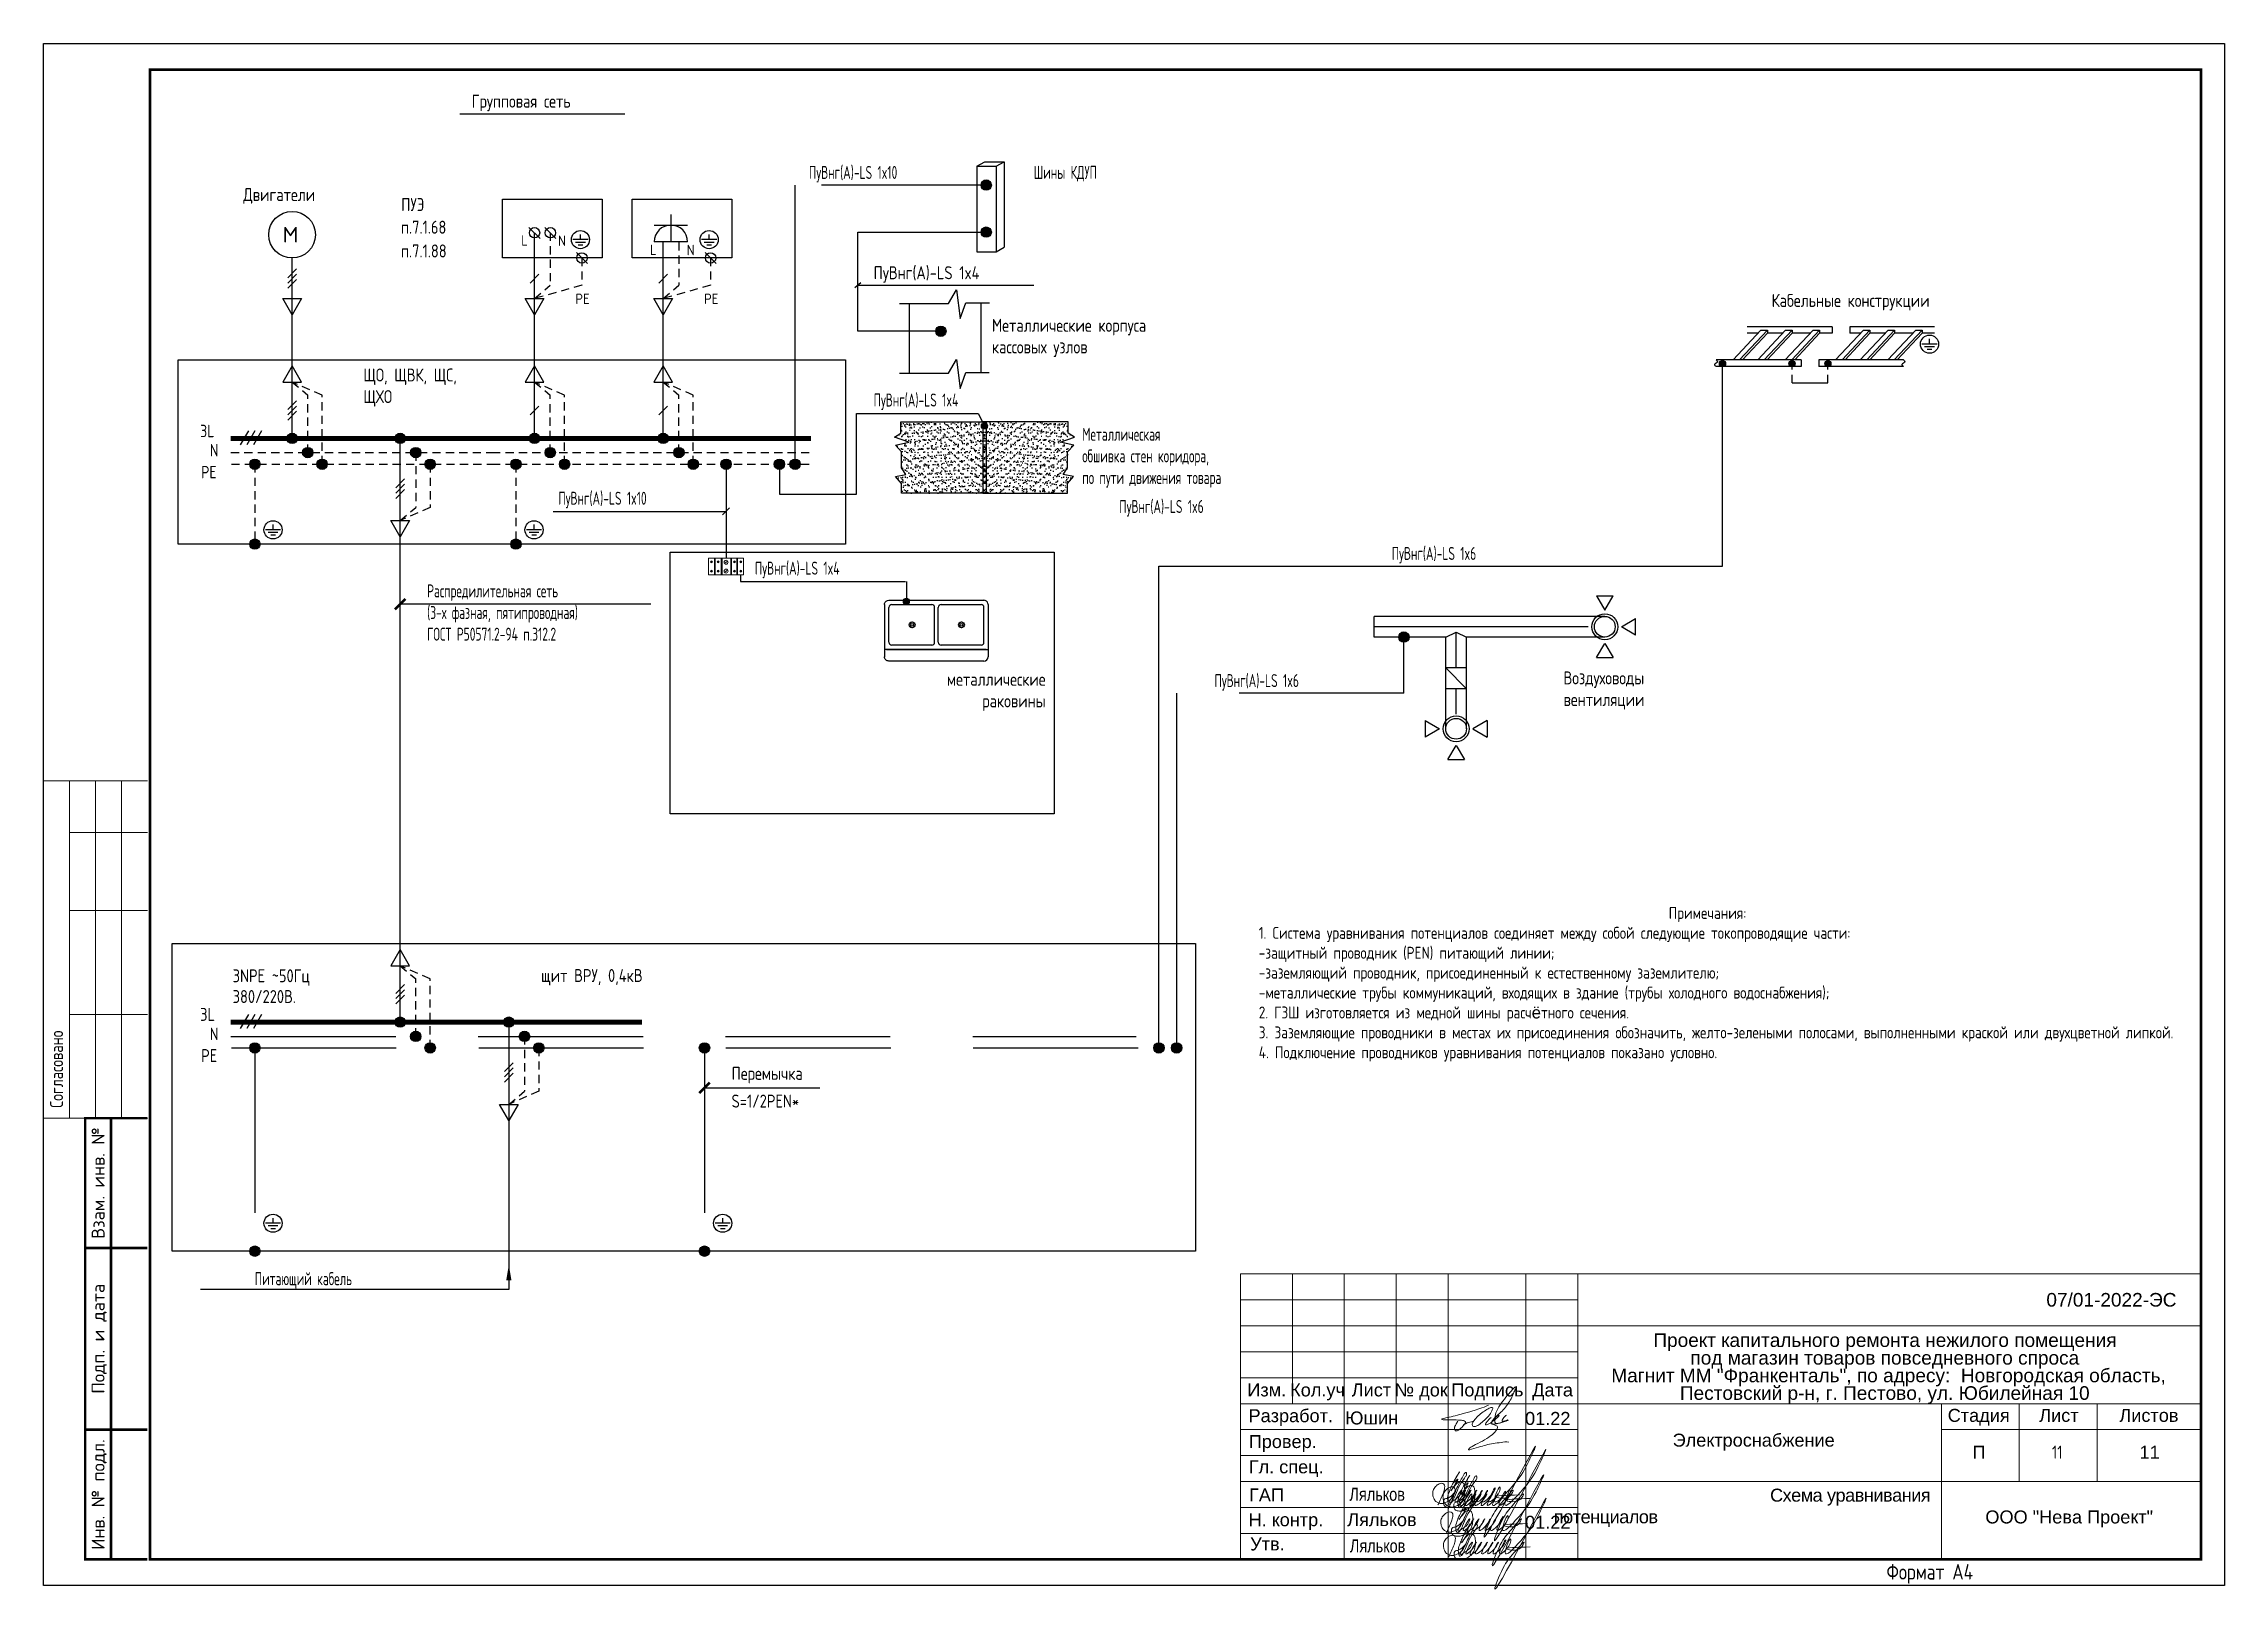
# Model space of a CAD drawing. Header units: metres. Extents: x -564 to -106, y -319 to -159.
# Drawn here: x -148.1 to -106.1, y -287.74 to -257.69 of the extents above; entities that cross this region are included whole.
import ezdxf
from ezdxf.enums import TextEntityAlignment as Align

# ---------------------------------------------------------------- set-up
doc = ezdxf.new("R2010")
doc.units = ezdxf.units.M
doc.header["$MEASUREMENT"] = 0
doc.linetypes.add('невидимая2', pattern=[4.7625, 3.175, -1.5875])
for name, color, linetype in [('04-ЭО_схема', 250, 'Continuous'), ('САНТЕХ', 5, 'Continuous'), ('ЭО-ЭМ', 7, 'Continuous'), ('ЭО_схема', 250, 'Continuous')]:
    doc.layers.add(name, color=color, linetype=linetype)
for name, color, linetype, lineweight in [('Level 1', 7, 'Continuous', 0), ('Level 63', 7, 'Continuous', 0), ('Лист', 7, 'Continuous', 0), ('Оборудование', 7, 'Continuous', 0), ('Рамка', 7, 'Continuous', 0), ('Текст', 7, 'Continuous', 13)]:
    doc.layers.add(name, color=color, linetype=linetype, lineweight=lineweight)
doc.styles.add('-ISOCPEUR-', font='isocpeur.ttf')
doc.styles.add('ADESK1', font='romans__.ttf')
doc.styles.add('GOST 2.304', font='cs_gost2304.shx')
doc.styles.get("Standard").update_dxf_attribs({"font": 'cs_gost2304.shx'})
doc.styles.add('Style-Arial', font='arial.ttf')
doc.styles.add('Times', font='CS_Gost2304.shx')

msp = doc.modelspace()

# ---------------------------------------------------------------- texts
at = {"style": '-ISOCPEUR-'}
for s, p in [('Взам. инв. №', (-147.047, -279.641)), ('Подп. и дата', (-147.047, -282.641)), ('Инв. № подл.', (-147.047, -285.641))]:
    msp.add_text(s, height=0.25, rotation=90, dxfattribs=at).set_placement(p, align=Align.MIDDLE_CENTER)
at = {"color": 7, "linetype": 'Continuous', "lineweight": 30, "style": 'Style-Arial'}
for s, p in [('Проект капитального ремонта нежилого помещения', (-117.094, -282.798)), ('под магазин товаров повседневного спроса', (-116.38, -283.138)), (' Магнит ММ "Франкенталь", по адресу:  Новгородская область,', (-118.006, -283.478)), ('Пестовский р-н, г. Пестово, ул. Юбилейная 10', (-116.583, -283.817))]:
    msp.add_text(s, height=0.2625, dxfattribs=at).set_placement(p)
at = {"color": 7, "linetype": 'Continuous', "lineweight": 13, "style": 'Style-Arial'}
msp.add_text('Юшин', height=0.25, dxfattribs=at).set_placement((-122.52, -284.166), align=Align.MIDDLE_CENTER)
at = {"color": 7, "lineweight": 13, "style": 'Style-Arial', "width": 0.8}
for p in [(-122.948, -285.511), (-122.94, -286.505)]:
    msp.add_text('Ляльков', height=0.25, dxfattribs=at).set_placement(p, align=Align.TOP_LEFT)
at = {"color": 7, "lineweight": 13, "style": 'Style-Arial'}
msp.add_text('Ляльков', height=0.25, dxfattribs=at).set_placement((-122.99, -286), align=Align.TOP_LEFT)
at = {"color": 7, "linetype": 'Continuous', "lineweight": 13, "style": 'Style-Arial'}
msp.add_text('ООО "Нева Проект"', height=0.25, dxfattribs=at).set_placement((-110.7, -285.948), align=Align.TOP_LEFT)
at = {"color": 7, "linetype": 'Continuous', "lineweight": 30, "char_height": 0.25, "attachment_point": 1, "line_spacing_factor": 0.72, "style": 'GOST 2.304'}
for insert in [(-119.565, -284.05), (-119.565, -286.05)]:
    msp.add_mtext('{\\fArial|b0|i0|c0|p39;01.22}', dxfattribs=dict(at, insert=insert))
at = {"color": 7, "linetype": 'Continuous', "lineweight": 0, "char_height": 0.25, "attachment_point": 5}
for s, insert, line_spacing_factor, style in [('Электроснабжение', (-115.162, -284.631), 0.776524, 'Style-Arial'), ('\\fArial|b0|i0|c204204|p39;П', (-110.821, -284.825), 0.72, 'GOST 2.304'), ('11', (-109.316, -284.825), 0.72, 'GOST 2.304'), ('{\\fArial|b0|i0|c204|p39;1\\fArial|b0|i0|c0|p39;1}', (-107.536, -284.825), 0.72, 'GOST 2.304')]:
    msp.add_mtext(s, dxfattribs=dict(at, insert=insert, line_spacing_factor=line_spacing_factor, style=style))
at = {"layer": '04-ЭО_схема'}
for s, height, style, p in [('Групповая сеть', 0.25, 'Times', (-139.851, -258.925, 218.81)), ('Двигатели', 0.25, 'Times', (-144.251, -260.725, 218.81)), ('ПУЭ', 0.25, 'Times', (-141.21, -260.916, 218.81)), ('М', 0.3, 'ADESK1', (-143.495, -261.522, 218.81)), ('п.7.1.68', 0.25, 'Times', (-141.214, -261.353, 218.81)), ('п.7.1.88', 0.25, 'Times', (-141.214, -261.811, 218.81)), ('ПуВнг(А)-LS 1x4', 0.25, 'Times', (-132.112, -262.23, 445.285)), ('Кабельные конструкции', 0.25, 'Times', (-114.817, -262.764)), ('щит ВРУ, 0,4кВ', 0.25, 'Times', (-138.516, -275.768, 218.81)), ('3NPE ~50Гц ', 0.25, 'Times', (-144.456, -275.773, 218.81)), ('380/220В.', 0.25, 'Times', (-144.456, -276.173, 218.81)), ('3L', 0.25, 'Times', (-145.082, -276.517, 218.81)), ('PE', 0.25, 'Times', (-145.063, -277.311, 218.81)), ('Перемычка', 0.25, 'Times', (-134.847, -277.653, 218.81)), ('S=1/2PEN*', 0.25, 'Times', (-134.847, -278.187, 218.81))]:
    msp.add_text(s, height=height, dxfattribs=dict(at, style=style)).set_placement(p)
at = {"layer": '04-ЭО_схема', "style": 'Times', "width": 0.8}
for s, p in [('ПуВнг(А)-LS 1x10', (-133.357, -260.298, 494.307)), ('ПуВнг(А)-LS 1x4', (-132.112, -264.682, 445.285)), ('ПуВнг(А)-LS 1x10', (-138.184, -266.574, 226.475)), ('ПуВнг(А)-LS 1x6', (-127.381, -266.733)), ('ПуВнг(А)-LS 1x6', (-122.133, -267.637, 445.285)), ('ПуВнг(А)-LS 1x4', (-134.399, -267.921, 445.285)), ('ПуВнг(А)-LS 1x6', (-125.547, -270.087))]:
    msp.add_text(s, height=0.25, dxfattribs=at).set_placement(p)
at = {"layer": '04-ЭО_схема', "linetype": 'Continuous', "style": 'ADESK1', "width": 0.85}
for s, p in [('L', (-138.899, -261.583, 218.81)), ('N', (-138.189, -261.589, 218.81)), ('L', (-136.42, -261.762, 218.81)), ('N', (-135.711, -261.768, 218.81)), ('PE', (-137.854, -262.707, 218.81)), ('PE', (-135.375, -262.707, 218.81))]:
    msp.add_text(s, height=0.2, dxfattribs=at).set_placement(p)
at = {"layer": '04-ЭО_схема', "linetype": 'Continuous', "style": 'Times'}
for s, p in [('3L', (-145.082, -265.273, 218.81)), ('N', (-144.896, -265.644, 218.81)), ('PE', (-145.063, -266.066, 218.81)), ('N', (-144.896, -276.889, 218.81))]:
    msp.add_text(s, height=0.24, dxfattribs=at).set_placement(p)
at = {"layer": '04-ЭО_схема', "attachment_point": 1, "style": 'Times'}
for s, insert, char_height, width in [('{\\W0.8;Шины КДУП}', (-129.03, -260.047, -218.81), 0.25, 4.0625), ('Металлические корпуса кассовых узлов', (-129.833, -262.993, -218.81), 0.25, 3.875), ('ЩО, ЩВК, ЩС, ЩХО', (-141.938, -263.95, 218.81), 0.25, 2.2114), ('{\\W0.8;Металлическая \\Pобшивка стен коридора, \\Pпо пути движения товара}', (-128.093, -265.092), 0.25, 11.08725), ('{\\W0.8;Распредилительная сеть \\P(3-х фазная, пятипроводная) \\PГОСТ Р50571.2-94 п.312.2}', (-140.711, -268.109), 0.25, 11.08725), ('Воздуховоды\\Pвентиляции', (-118.824, -269.785), 0.25, 11.08725), ('\\pxi35.353;Примечания:\\P\\pi0;  1. Система уравнивания потенциалов соединяет между собой следующие токопроводящие части:\\P  -защитный проводник (PEN) питающий линии;\\P  -заземляющий проводник, присоединенный к естественному заземлителю;\\P  -металлические трубы коммуникаций, входящих в здание (трубы холодного водоснабжения);\\P  2. ГЗШ изготовляется из медной шины расч{\\fArial|b0|i0|c204|p34;ё}тного сечения.\\P  3. Заземляющие проводники в местах их присоединения обозначить, желто-зелеными полосами, выполненными краской или двухцветной липкой.\\P  4. Подключение проводников уравнивания потенциалов показано условно.\\P  ', (-124.93, -274.323), 0.23, 17.87252)]:
    msp.add_mtext(s, dxfattribs=dict(at, insert=insert, char_height=char_height, width=width))
at = {"layer": '04-ЭО_схема', "color": 7, "insert": (-144.031, -281.358, 218.81), "char_height": 0.25, "width": 11.08725, "attachment_point": 1, "style": 'Times'}
msp.add_mtext('{\\W0.8;Питающий кабель}', dxfattribs=at)
at = {"layer": 'Level 1', "color": 7, "linetype": 'Continuous', "lineweight": 30, "style": 'Style-Arial'}
msp.add_text('07/01-2022-ЭС', height=0.2625, dxfattribs=at).set_placement((-109.525, -282.021))
at = {"layer": 'Level 63', "color": 7, "linetype": 'Continuous', "lineweight": 0, "style": 'Style-Arial'}
for s, p in [('Изм.', (-124.54, -283.626)), ('Кол.уч', (-123.562, -283.626)), ('Лист', (-122.524, -283.626)), ('№ док', (-121.565, -283.626)), ('Подпись', (-120.291, -283.626)), ('Дата', (-119.035, -283.626)), ('Разработ.', (-124.078, -284.122)), ('Стадия', (-110.828, -284.116)), ('Лист', (-109.284, -284.116)), ('Листов', (-107.55, -284.116)), ('Провер.', (-124.232, -284.62)), ('Гл. спец.', (-124.166, -285.107)), ('ГАП', (-124.545, -285.649)), ('Н. контр.', (-124.171, -286.126)), ('Утв.', (-124.527, -286.593))]:
    msp.add_text(s, height=0.25, dxfattribs=at).set_placement(p, align=Align.MIDDLE_CENTER)
at = {"layer": 'Level 63', "color": 7, "linetype": 'Continuous', "lineweight": 0, "insert": (-119.011, -286.267), "char_height": 0.25, "width": 7.52075, "attachment_point": 7, "style": 'Style-Arial'}
msp.add_mtext('\\pxi16.661;{\\T0.95;\\P\\pi5.0232;Схема уравнивания потенциалов}                  ', dxfattribs=at)
at = {"layer": 'Оборудование', "color": 7, "insert": (-128.799, -270.179), "char_height": 0.25, "width": 2.97333, "attachment_point": 6}
msp.add_mtext('металлические раковины', dxfattribs=at)
at = {"layer": 'Рамка', "color": 0, "lineweight": 18, "style": 'Times'}
msp.add_text('Согласовано', height=0.25, rotation=90, dxfattribs=at).set_placement((-147.847, -278.191), align=Align.MIDDLE_LEFT)
at = {"layer": 'Текст', "color": 7, "lineweight": 25, "ltscale": 100, "insert": (-112.604, -286.979), "char_height": 0.3, "attachment_point": 1, "style": 'Times'}
msp.add_mtext_dynamic_manual_height_columns('Формат А4', width=3750.54098, gutter_width=2500, heights=[0], dxfattribs=at)

# ---------------------------------------------------------------- blocks, each defined once
blk = doc.blocks.new('A$C677164E8')
at = {"layer": 'ЭО_схема', "lineweight": 18}
for p, q in [((23, 100), (17, 96)), ((23, 28), (17, 23)), ((23, 100), (29, 105)), ((23, 28), (29, 32)), ((47, 128), (47, 0)), ((49, 128), (49, 0)), ((52, 128), (52, 0)), ((75, 101), (69, 96)), ((75, 28), (69, 23)), ((75, 101), (81, 105)), ((75, 28), (81, 33)), ((99, 128), (99, 0)), ((102, 128), (102, 0)), ((105, 128), (105, 0)), ((136, 98), (124, 88)), ((136, 29), (124, 19)), ((136, 98), (149, 107)), ((136, 29), (149, 38)), ((172, 128), (172, 0)), ((175, 127), (175, 0)), ((177, 128), (177, 0)), ((200, 101), (194, 96)), ((200, 28), (194, 23)), ((200, 101), (206, 105)), ((200, 28), (206, 33)), ((219, 128), (219, 0)), ((222, 128), (222, 0)), ((225, 128), (225, 0)), ((250, 101), (244, 96)), ((250, 28), (244, 23)), ((250, 101), (256, 105)), ((250, 28), (256, 33)), ((271, 128), (271, 0))]:
    blk.add_line(p, q, dxfattribs=at)
blk.add_lwpolyline([(0, 0), (271, 0), (271, 128), (0, 128)], close=True, dxfattribs=at)
for centre, radius in [((23, 100), 7.66), ((23, 28), 7.66), ((75, 101), 7.66), ((75, 28), 7.66), ((136, 98), 15.3), ((136, 29), 15.3), ((200, 101), 7.66), ((200, 28), 7.66), ((250, 101), 7.66), ((250, 28), 7.66)]:
    blk.add_circle(centre, radius, dxfattribs=at)

# ---------------------------------------------------------------- hatches: boundary and pattern name
at = {"layer": '04-ЭО_схема'}
h = msp.add_hatch(color=256, dxfattribs=at)
edge = h.paths.add_edge_path()
edge.add_arc((-129.943, -260.416), 0.1, 0, 360)
h = msp.add_hatch(color=256, dxfattribs=at)
edge = h.paths.add_edge_path()
edge.add_arc((-129.943, -261.323), 0.1, 0, 360)
h = msp.add_hatch(color=256, dxfattribs=at)
edge = h.paths.add_edge_path()
edge.add_arc((-130.816, -263.233), 0.1, 0, 360)
h = msp.add_hatch(color=256, dxfattribs=at)
edge = h.paths.add_edge_path()
edge.add_arc((-115.762, -263.858), 0.06, 0, 360)
h = msp.add_hatch(color=256, dxfattribs=at)
edge = h.paths.add_edge_path()
edge.add_arc((-114.424, -263.858), 0.06, 0, 360)
h = msp.add_hatch(color=256, dxfattribs=at)
edge = h.paths.add_edge_path()
edge.add_arc((-113.733, -263.858), 0.06, 0, 360)
at = {"layer": '04-ЭО_схема', "ltscale": 100}
h = msp.add_hatch(dxfattribs=at)
h.set_pattern_fill('AR-SAND', color=256, scale=0.0025, style=0)
h.set_pattern_definition([(37.5, (-613.69972, -339.7125), (-0.004000078, 0.12235331), [0, -0.09652, 0, -0.10795, 0, -0.1031875]), (7.5, (-613.69972, -339.7125), (0.11238082, 0.179206275), [0, -0.05207, 0, -0.086995, 0, -0.0333375]), (327.5, (-613.77783, -339.7125), (0.197748093, 0.000359296), [0, -0.03175, 0, -0.1143, 0, -0.149225]), (317.5, (-613.77783, -339.7125), (0.190889113, 0.05573233), [0, -0.015875, 0, -0.07493, 0, -0.085725])])
h.paths.add_polyline_path([(-130.765, -264.979), (-129.941, -264.979), (-129.941, -265.195), (-129.941, -265.271), (-129.941, -265.37), (-129.941, -265.431), (-129.941, -265.557), (-129.941, -265.865), (-129.941, -265.983), (-129.941, -266.052), (-129.941, -266.164), (-129.941, -266.354), (-131.575, -266.354), (-131.575, -266.164), (-131.69, -266.033), (-131.489, -265.994), (-131.575, -265.865), (-131.575, -265.557), (-131.692, -265.426), (-131.433, -265.37), (-131.709, -265.271), (-131.589, -265.195), (-131.589, -264.979)])
at = {"layer": '04-ЭО_схема'}
h = msp.add_hatch(color=256, dxfattribs=at)
edge = h.paths.add_edge_path()
edge.add_arc((-131.474, -265.019), 0.0163, 0, 360)
h = msp.add_hatch(color=256, dxfattribs=at)
edge = h.paths.add_edge_path()
edge.add_arc((-131.271, -265.019), 0.0163, 0, 360)
h = msp.add_hatch(color=256, dxfattribs=at)
edge = h.paths.add_edge_path()
edge.add_arc((-131.042, -265.019), 0.0163, 0, 360)
h = msp.add_hatch(color=256, dxfattribs=at)
edge = h.paths.add_edge_path()
edge.add_arc((-130.832, -265.019), 0.0163, 0, 360)
h = msp.add_hatch(color=256, dxfattribs=at)
edge = h.paths.add_edge_path()
edge.add_arc((-130.616, -265.019), 0.0163, 0, 360)
h = msp.add_hatch(color=256, dxfattribs=at)
edge = h.paths.add_edge_path()
edge.add_arc((-130.425, -265.019), 0.0163, 0, 360)
h = msp.add_hatch(color=256, dxfattribs=at)
edge = h.paths.add_edge_path()
edge.add_arc((-130.245, -265.019), 0.0163, 0, 360)
h = msp.add_hatch(color=256, dxfattribs=at)
edge = h.paths.add_edge_path()
edge.add_arc((-130.085, -265.019), 0.0163, 0, 360)
h = msp.add_hatch(color=256, dxfattribs=at)
edge = h.paths.add_edge_path()
edge.add_arc((-129.978, -265.057), 0.0574, 0, 360)
at = {"layer": '04-ЭО_схема', "ltscale": 100}
h = msp.add_hatch(dxfattribs=at)
h.set_pattern_fill('AR-SAND', color=256, scale=0.0025, style=0)
h.set_pattern_definition([(142.5, (353.74964, -339.7125), (0.004000078, 0.12235331), [0, -0.09652, 0, -0.10795, 0, -0.1031875]), (172.5, (353.74964, -339.7125), (-0.11238082, 0.179206275), [0, -0.05207, 0, -0.086995, 0, -0.0333375]), (212.5, (353.82774, -339.7125), (-0.197748093, 0.000359296), [0, -0.03175, 0, -0.1143, 0, -0.149225]), (222.5, (353.82774, -339.7125), (-0.190889113, 0.05573233), [0, -0.015875, 0, -0.07493, 0, -0.085725])])
h.paths.add_polyline_path([(-129.185, -264.979), (-130.009, -264.979), (-130.009, -265.195), (-130.009, -265.271), (-130.009, -265.37), (-130.009, -265.431), (-130.009, -265.557), (-130.009, -265.865), (-130.009, -265.983), (-130.009, -266.052), (-130.009, -266.164), (-130.009, -266.354), (-128.375, -266.354), (-128.375, -266.164), (-128.26, -266.033), (-128.461, -265.994), (-128.375, -265.865), (-128.375, -265.557), (-128.258, -265.426), (-128.517, -265.37), (-128.241, -265.271), (-128.362, -265.195), (-128.362, -264.979)])
at = {"layer": '04-ЭО_схема'}
h = msp.add_hatch(color=256, dxfattribs=at)
edge = h.paths.add_edge_path()
edge.add_arc((-129.864, -265.019), 0.0163, 0, 360)
h = msp.add_hatch(color=256, dxfattribs=at)
edge = h.paths.add_edge_path()
edge.add_arc((-129.661, -265.019), 0.0163, 0, 360)
h = msp.add_hatch(color=256, dxfattribs=at)
edge = h.paths.add_edge_path()
edge.add_arc((-129.431, -265.019), 0.0163, 0, 360)
h = msp.add_hatch(color=256, dxfattribs=at)
edge = h.paths.add_edge_path()
edge.add_arc((-129.222, -265.019), 0.0163, 0, 360)
h = msp.add_hatch(color=256, dxfattribs=at)
edge = h.paths.add_edge_path()
edge.add_arc((-129.005, -265.019), 0.0163, 0, 360)
h = msp.add_hatch(color=256, dxfattribs=at)
edge = h.paths.add_edge_path()
edge.add_arc((-128.815, -265.019), 0.0163, 0, 360)
h = msp.add_hatch(color=256, dxfattribs=at)
edge = h.paths.add_edge_path()
edge.add_arc((-128.635, -265.019), 0.0163, 0, 360)
h = msp.add_hatch(color=256, dxfattribs=at)
edge = h.paths.add_edge_path()
edge.add_arc((-128.474, -265.019), 0.0163, 0, 360)
h = msp.add_hatch(color=256, dxfattribs=at)
edge = h.paths.add_edge_path()
edge.add_arc((-143.311, -265.297), 0.1, 0, 360)
h = msp.add_hatch(color=256, dxfattribs=at)
edge = h.paths.add_edge_path()
edge.add_arc((-141.23, -265.297), 0.1, 0, 360)
h = msp.add_hatch(color=256, dxfattribs=at)
edge = h.paths.add_edge_path()
edge.add_arc((-138.642, -265.297), 0.1, 0, 360)
h = msp.add_hatch(color=256, dxfattribs=at)
edge = h.paths.add_edge_path()
edge.add_arc((-136.163, -265.297), 0.1, 0, 360)
h = msp.add_hatch(color=256, dxfattribs=at)
edge = h.paths.add_edge_path()
edge.add_arc((-129.978, -265.058), 0.0163, 0, 360)
h = msp.add_hatch(color=256, dxfattribs=at)
edge = h.paths.add_edge_path()
edge.add_arc((-129.978, -265.291), 0.0163, 0, 360)
h = msp.add_hatch(color=256, dxfattribs=at)
edge = h.paths.add_edge_path()
edge.add_arc((-144.028, -265.794), 0.1, 0, 360)
h = msp.add_hatch(color=256, dxfattribs=at)
edge = h.paths.add_edge_path()
edge.add_arc((-143.009, -265.571), 0.1, 0, 360)
h = msp.add_hatch(color=256, dxfattribs=at)
edge = h.paths.add_edge_path()
edge.add_arc((-142.733, -265.794), 0.1, 0, 360)
h = msp.add_hatch(color=256, dxfattribs=at)
edge = h.paths.add_edge_path()
edge.add_arc((-140.929, -265.571), 0.1, 0, 360)
h = msp.add_hatch(color=256, dxfattribs=at)
edge = h.paths.add_edge_path()
edge.add_arc((-140.652, -265.794), 0.1, 0, 360)
h = msp.add_hatch(color=256, dxfattribs=at)
edge = h.paths.add_edge_path()
edge.add_arc((-139.001, -265.794), 0.1, 0, 360)
h = msp.add_hatch(color=256, dxfattribs=at)
edge = h.paths.add_edge_path()
edge.add_arc((-138.34, -265.571), 0.1, 0, 360)
h = msp.add_hatch(color=256, dxfattribs=at)
edge = h.paths.add_edge_path()
edge.add_arc((-138.064, -265.794), 0.1, 0, 360)
h = msp.add_hatch(color=256, dxfattribs=at)
edge = h.paths.add_edge_path()
edge.add_arc((-135.861, -265.571), 0.1, 0, 360)
h = msp.add_hatch(color=256, dxfattribs=at)
edge = h.paths.add_edge_path()
edge.add_arc((-135.585, -265.794), 0.1, 0, 360)
h = msp.add_hatch(color=256, dxfattribs=at)
edge = h.paths.add_edge_path()
edge.add_arc((-134.953, -265.794), 0.1, 0, 360)
h = msp.add_hatch(color=256, dxfattribs=at)
edge = h.paths.add_edge_path()
edge.add_arc((-133.925, -265.794), 0.1, 0, 360)
h = msp.add_hatch(color=256, dxfattribs=at)
edge = h.paths.add_edge_path()
edge.add_arc((-133.624, -265.794), 0.1, 0, 360)
h = msp.add_hatch(color=256, dxfattribs=at)
edge = h.paths.add_edge_path()
edge.add_arc((-129.978, -265.566), 0.0163, 0, 360)
h = msp.add_hatch(color=256, dxfattribs=at)
edge = h.paths.add_edge_path()
edge.add_arc((-129.978, -265.82), 0.0163, 0, 360)
h = msp.add_hatch(color=256, dxfattribs=at)
edge = h.paths.add_edge_path()
edge.add_arc((-129.978, -266.046), 0.0163, 0, 360)
h = msp.add_hatch(color=256, dxfattribs=at)
edge = h.paths.add_edge_path()
edge.add_arc((-129.978, -266.295), 0.0163, 0, 360)
h = msp.add_hatch(color=256, dxfattribs=at)
edge = h.paths.add_edge_path()
edge.add_arc((-131.474, -266.322), 0.0163, 0, 360)
h = msp.add_hatch(color=256, dxfattribs=at)
edge = h.paths.add_edge_path()
edge.add_arc((-131.271, -266.322), 0.0163, 0, 360)
h = msp.add_hatch(color=256, dxfattribs=at)
edge = h.paths.add_edge_path()
edge.add_arc((-131.042, -266.322), 0.0163, 0, 360)
h = msp.add_hatch(color=256, dxfattribs=at)
edge = h.paths.add_edge_path()
edge.add_arc((-130.832, -266.322), 0.0163, 0, 360)
h = msp.add_hatch(color=256, dxfattribs=at)
edge = h.paths.add_edge_path()
edge.add_arc((-130.616, -266.322), 0.0163, 0, 360)
h = msp.add_hatch(color=256, dxfattribs=at)
edge = h.paths.add_edge_path()
edge.add_arc((-130.425, -266.322), 0.0163, 0, 360)
h = msp.add_hatch(color=256, dxfattribs=at)
edge = h.paths.add_edge_path()
edge.add_arc((-130.245, -266.322), 0.0163, 0, 360)
h = msp.add_hatch(color=256, dxfattribs=at)
edge = h.paths.add_edge_path()
edge.add_arc((-130.085, -266.322), 0.0163, 0, 360)
h = msp.add_hatch(color=256, dxfattribs=at)
edge = h.paths.add_edge_path()
edge.add_arc((-129.864, -266.322), 0.0163, 0, 360)
h = msp.add_hatch(color=256, dxfattribs=at)
edge = h.paths.add_edge_path()
edge.add_arc((-129.661, -266.322), 0.0163, 0, 360)
h = msp.add_hatch(color=256, dxfattribs=at)
edge = h.paths.add_edge_path()
edge.add_arc((-129.431, -266.322), 0.0163, 0, 360)
h = msp.add_hatch(color=256, dxfattribs=at)
edge = h.paths.add_edge_path()
edge.add_arc((-129.222, -266.322), 0.0163, 0, 360)
h = msp.add_hatch(color=256, dxfattribs=at)
edge = h.paths.add_edge_path()
edge.add_arc((-129.005, -266.322), 0.0163, 0, 360)
h = msp.add_hatch(color=256, dxfattribs=at)
edge = h.paths.add_edge_path()
edge.add_arc((-128.815, -266.322), 0.0163, 0, 360)
h = msp.add_hatch(color=256, dxfattribs=at)
edge = h.paths.add_edge_path()
edge.add_arc((-128.635, -266.322), 0.0163, 0, 360)
h = msp.add_hatch(color=256, dxfattribs=at)
edge = h.paths.add_edge_path()
edge.add_arc((-128.474, -266.322), 0.0163, 0, 360)
h = msp.add_hatch(color=256, dxfattribs=at)
edge = h.paths.add_edge_path()
edge.add_arc((-144.028, -267.333), 0.1, 0, 360)
h = msp.add_hatch(color=256, dxfattribs=at)
edge = h.paths.add_edge_path()
edge.add_arc((-139.001, -267.333), 0.1, 0, 360)
h = msp.add_hatch(color=7, dxfattribs=at)
edge = h.paths.add_edge_path()
edge.add_arc((-131.481, -268.434), 0.0574, 0, 360)
h = msp.add_hatch(color=7, dxfattribs=at)
edge = h.paths.add_edge_path()
edge.add_arc((-131.48, -268.436), 0.0163, 0, 360)
h = msp.add_hatch(color=256, dxfattribs=at)
edge = h.paths.add_edge_path()
edge.add_arc((-121.898, -269.124), 0.1, 0, 360)
h = msp.add_hatch(color=256, dxfattribs=at)
edge = h.paths.add_edge_path()
edge.add_arc((-141.23, -276.541), 0.1, 0, 360)
h = msp.add_hatch(color=256, dxfattribs=at)
edge = h.paths.add_edge_path()
edge.add_arc((-140.929, -276.816), 0.1, 0, 360)
h = msp.add_hatch(color=256, dxfattribs=at)
edge = h.paths.add_edge_path()
edge.add_arc((-139.137, -276.541), 0.1, 0, 360)
h = msp.add_hatch(color=256, dxfattribs=at)
edge = h.paths.add_edge_path()
edge.add_arc((-138.835, -276.816), 0.1, 0, 360)
h = msp.add_hatch(color=256, dxfattribs=at)
edge = h.paths.add_edge_path()
edge.add_arc((-144.028, -277.038), 0.1, 0, 360)
h = msp.add_hatch(color=256, dxfattribs=at)
edge = h.paths.add_edge_path()
edge.add_arc((-140.652, -277.038), 0.1, 0, 360)
h = msp.add_hatch(color=256, dxfattribs=at)
edge = h.paths.add_edge_path()
edge.add_arc((-138.559, -277.038), 0.1, 0, 360)
h = msp.add_hatch(color=256, dxfattribs=at)
edge = h.paths.add_edge_path()
edge.add_arc((-135.368, -277.038), 0.1, 0, 360)
h = msp.add_hatch(color=256, dxfattribs=at)
edge = h.paths.add_edge_path()
edge.add_arc((-126.616, -277.038), 0.1, 0, 360)
h = msp.add_hatch(color=256, dxfattribs=at)
edge = h.paths.add_edge_path()
edge.add_arc((-126.616, -277.038), 0.1, 0, 360)
h = msp.add_hatch(color=256, dxfattribs=at)
edge = h.paths.add_edge_path()
edge.add_arc((-126.275, -277.038), 0.1, 0, 360)
h = msp.add_hatch(color=256, dxfattribs=at)
edge = h.paths.add_edge_path()
edge.add_arc((-144.028, -280.953), 0.1, 0, 360)
h = msp.add_hatch(color=256, dxfattribs=at)
edge = h.paths.add_edge_path()
edge.add_arc((-135.368, -280.953), 0.1, 0, 360)

# ---------------------------------------------------------------- linework, layer by layer
msp.add_lwpolyline([(-148.097, -287.391), (-148.097, -257.691), (-106.097, -257.691), (-106.097, -287.391), (-148.097, -287.391)])
at = {"const_width": 0.05}
for points in [[(-106.547, -286.891), (-146.047, -286.891), (-146.047, -258.191), (-106.547, -258.191), (-106.547, -286.891)], [(-146.097, -286.891), (-147.297, -286.891), (-147.297, -278.391), (-146.097, -278.391)], [(-146.797, -278.391), (-146.797, -286.891)], [(-147.297, -280.891), (-146.097, -280.891)], [(-147.297, -284.391), (-146.097, -284.391)]]:
    msp.add_lwpolyline(points, dxfattribs=at)
at = {"color": 5, "linetype": 'Continuous', "lineweight": 0}
for points in [[(-121.242, -285.84), (-121.139, -285.605), (-121.114, -285.511), (-121.114, -285.458), (-121.146, -285.427), (-121.195, -285.427), (-121.272, -285.471), (-121.327, -285.541), (-121.341, -285.582), (-121.341, -285.65), (-121.324, -285.714), (-121.281, -285.775), (-121.232, -285.803), (-121.165, -285.814), (-121.097, -285.796), (-121.039, -285.769), (-120.999, -285.738), (-120.927, -285.615), (-120.861, -285.479), (-120.808, -285.368), (-120.751, -285.271), (-120.714, -285.219), (-120.697, -285.214), (-120.69, -285.239), (-120.701, -285.28), (-120.734, -285.325), (-120.925, -285.693), (-120.986, -285.799), (-121.031, -285.825), (-121.043, -285.804), (-121.049, -285.783), (-121.056, -285.707), (-121.023, -285.584), (-120.928, -285.377), (-120.83, -285.207), (-120.927, -285.404), (-120.864, -285.348), (-120.993, -285.571), (-120.892, -285.441), (-120.818, -285.398), (-120.762, -285.413), (-120.735, -285.473), (-120.727, -285.57), (-120.798, -285.793), (-120.885, -285.857), (-120.95, -285.884), (-121.049, -285.888), (-121.118, -285.859), (-121.131, -285.837), (-121.138, -285.787), (-121.124, -285.735), (-121.049, -285.708), (-120.896, -285.571), (-121.011, -285.798), (-120.952, -285.764), (-120.797, -285.609), (-120.785, -285.564), (-120.911, -285.781), (-120.778, -285.68), (-120.709, -285.557), (-120.827, -285.79), (-120.665, -285.662), (-120.606, -285.557), (-120.729, -285.775), (-120.563, -285.669), (-120.497, -285.557), (-120.607, -285.777), (-120.437, -285.64), (-120.389, -285.557), (-120.491, -285.774), (-120.293, -285.582), (-120.288, -285.569), (-120.387, -285.762), (-120.143, -285.535), (-120.14, -285.525), (-120.264, -285.765), (-120.045, -285.535), (-120.045, -285.506), (-120.154, -285.754), (-119.854, -285.529), (-119.51, -285.036), (-119.375, -284.745), (-120.353, -286.438), (-120.169, -286.006), (-119.945, -285.716), (-119.792, -285.562), (-119.847, -285.659), (-120.117, -285.691), (-119.675, -285.649)], [(-121.044, -285.908), (-120.941, -285.673), (-120.916, -285.579), (-120.916, -285.526), (-120.947, -285.495), (-120.997, -285.495), (-121.074, -285.539), (-121.129, -285.609), (-121.143, -285.649), (-121.143, -285.718), (-121.126, -285.782), (-121.083, -285.842), (-121.034, -285.871), (-120.967, -285.882), (-120.899, -285.864), (-120.841, -285.837), (-120.801, -285.806), (-120.729, -285.682), (-120.663, -285.546), (-120.609, -285.436), (-120.553, -285.339), (-120.516, -285.286), (-120.498, -285.282), (-120.492, -285.307), (-120.503, -285.348), (-120.535, -285.393), (-120.726, -285.761), (-120.787, -285.866), (-120.833, -285.893), (-120.845, -285.872), (-120.851, -285.85), (-120.858, -285.775), (-120.825, -285.651), (-120.73, -285.445), (-120.632, -285.274), (-120.729, -285.472), (-120.666, -285.416), (-120.795, -285.639), (-120.694, -285.509), (-120.62, -285.466), (-120.563, -285.481), (-120.537, -285.541), (-120.529, -285.638), (-120.599, -285.861), (-120.687, -285.925), (-120.752, -285.952), (-120.851, -285.956), (-120.92, -285.927), (-120.932, -285.905), (-120.94, -285.854), (-120.926, -285.803), (-120.85, -285.775), (-120.697, -285.638), (-120.813, -285.866), (-120.753, -285.831), (-120.599, -285.677), (-120.587, -285.632), (-120.712, -285.849), (-120.579, -285.748), (-120.511, -285.625), (-120.628, -285.858), (-120.466, -285.73), (-120.408, -285.625), (-120.531, -285.842), (-120.365, -285.736), (-120.299, -285.625), (-120.408, -285.845), (-120.239, -285.708), (-120.191, -285.625), (-120.293, -285.841), (-120.095, -285.649), (-120.09, -285.637), (-120.189, -285.829), (-119.944, -285.602), (-119.942, -285.593), (-120.066, -285.833), (-119.847, -285.602), (-119.847, -285.573), (-119.956, -285.821), (-119.656, -285.596), (-119.312, -285.103), (-119.177, -284.813), (-120.154, -286.506), (-119.971, -286.074), (-119.746, -285.783), (-119.593, -285.63), (-119.649, -285.727), (-119.919, -285.759), (-119.476, -285.716)], [(-121.086, -286.392), (-120.983, -286.157), (-120.958, -286.063), (-120.958, -286.01), (-120.989, -285.979), (-121.039, -285.979), (-121.116, -286.023), (-121.171, -286.093), (-121.185, -286.134), (-121.185, -286.202), (-121.168, -286.266), (-121.125, -286.327), (-121.076, -286.355), (-121.009, -286.366), (-120.941, -286.348), (-120.883, -286.321), (-120.843, -286.29), (-120.771, -286.167), (-120.705, -286.031), (-120.651, -285.92), (-120.595, -285.823), (-120.558, -285.771), (-120.541, -285.766), (-120.534, -285.791), (-120.545, -285.832), (-120.577, -285.877), (-120.769, -286.245), (-120.829, -286.351), (-120.875, -286.377), (-120.887, -286.356), (-120.893, -286.335), (-120.9, -286.259), (-120.867, -286.136), (-120.772, -285.929), (-120.674, -285.759), (-120.771, -285.956), (-120.708, -285.9), (-120.837, -286.124), (-120.736, -285.993), (-120.662, -285.95), (-120.606, -285.965), (-120.579, -286.025), (-120.571, -286.122), (-120.642, -286.345), (-120.729, -286.409), (-120.794, -286.436), (-120.893, -286.44), (-120.962, -286.411), (-120.974, -286.389), (-120.982, -286.339), (-120.968, -286.287), (-120.893, -286.26), (-120.74, -286.123), (-120.855, -286.35), (-120.796, -286.316), (-120.641, -286.161), (-120.629, -286.116), (-120.754, -286.333), (-120.622, -286.232), (-120.553, -286.109), (-120.671, -286.342), (-120.509, -286.214), (-120.45, -286.109), (-120.573, -286.327), (-120.407, -286.221), (-120.341, -286.109), (-120.451, -286.329), (-120.281, -286.192), (-120.233, -286.109), (-120.335, -286.326), (-120.137, -286.134), (-120.132, -286.121), (-120.231, -286.314), (-119.987, -286.087), (-119.984, -286.077), (-120.108, -286.317), (-119.889, -286.087), (-119.889, -286.058), (-119.998, -286.306), (-119.698, -286.081), (-119.354, -285.588), (-119.219, -285.297), (-120.196, -286.99), (-120.013, -286.558), (-119.789, -286.268), (-119.635, -286.114), (-119.691, -286.211), (-119.961, -286.243), (-119.518, -286.201)], [(-121.036, -286.841), (-120.933, -286.607), (-120.908, -286.513), (-120.908, -286.459), (-120.939, -286.428), (-120.989, -286.428), (-121.066, -286.473), (-121.121, -286.543), (-121.135, -286.583), (-121.135, -286.652), (-121.118, -286.715), (-121.075, -286.776), (-121.026, -286.804), (-120.959, -286.816), (-120.891, -286.797), (-120.833, -286.771), (-120.793, -286.74), (-120.721, -286.616), (-120.655, -286.48), (-120.601, -286.37), (-120.545, -286.272), (-120.508, -286.22), (-120.491, -286.215), (-120.484, -286.24), (-120.495, -286.281), (-120.527, -286.326), (-120.719, -286.695), (-120.779, -286.8), (-120.825, -286.826), (-120.837, -286.805), (-120.843, -286.784), (-120.85, -286.709), (-120.817, -286.585), (-120.722, -286.378), (-120.624, -286.208), (-120.721, -286.405), (-120.658, -286.35), (-120.787, -286.573), (-120.686, -286.442), (-120.612, -286.4), (-120.556, -286.415), (-120.529, -286.475), (-120.521, -286.572), (-120.592, -286.794), (-120.679, -286.859), (-120.744, -286.886), (-120.843, -286.889), (-120.912, -286.86), (-120.924, -286.839), (-120.932, -286.788), (-120.918, -286.737), (-120.843, -286.709), (-120.69, -286.572), (-120.805, -286.799), (-120.746, -286.765), (-120.591, -286.611), (-120.579, -286.565), (-120.704, -286.782), (-120.572, -286.681), (-120.503, -286.558), (-120.621, -286.791), (-120.459, -286.664), (-120.4, -286.558), (-120.523, -286.776), (-120.357, -286.67), (-120.291, -286.558), (-120.401, -286.778), (-120.231, -286.642), (-120.183, -286.558), (-120.285, -286.775), (-120.087, -286.583), (-120.082, -286.571), (-120.181, -286.763), (-119.937, -286.536), (-119.934, -286.526), (-120.058, -286.767), (-119.839, -286.536), (-119.839, -286.507), (-119.948, -286.755), (-119.648, -286.53), (-119.304, -286.037), (-119.169, -285.746), (-120.146, -287.44), (-119.963, -287.008), (-119.739, -286.717), (-119.585, -286.564), (-119.641, -286.66), (-119.911, -286.693), (-119.468, -286.65)]]:
    msp.add_spline(points, degree=3, dxfattribs=at)
at = {"layer": '04-ЭО_схема'}
for p, q in [((-140.079, -259.042, 218.81), (-136.902, -259.042, 218.81)), ((-129.595, -259.967), (-129.595, -261.614)), ((-130.124, -260.053), (-130.124, -261.7)), ((-129.748, -260.053), (-129.748, -261.7)), ((-138.749, -261.231, 218.81), (-138.535, -261.445, 218.81)), ((-138.444, -261.231, 218.81), (-138.23, -261.445, 218.81)), ((-136.335, -261.188, 218.81), (-135.694, -261.188, 218.81)), ((-136.015, -260.981, 218.81), (-136.015, -261.508, 218.81)), ((-138.642, -265.297, 218.81), (-138.642, -261.335, 218.81)), ((-137.612, -261.467, 218.81), (-137.903, -261.467, 218.81)), ((-137.663, -261.52, 218.81), (-137.853, -261.52, 218.81)), ((-137.713, -261.572, 218.81), (-137.803, -261.572, 218.81)), ((-137.758, -261.467, 218.81), (-137.758, -261.366, 218.81)), ((-135.695, -261.508, 218.81), (-136.335, -261.508, 218.81)), ((-136.163, -265.297, 218.81), (-136.163, -261.515, 218.81)), ((-135.134, -261.467, 218.81), (-135.425, -261.467, 218.81)), ((-135.184, -261.52, 218.81), (-135.375, -261.52, 218.81)), ((-135.234, -261.572, 218.81), (-135.324, -261.572, 218.81)), ((-135.279, -261.467, 218.81), (-135.279, -261.366, 218.81)), ((-143.396, -262.202, 218.81), (-143.225, -262.031, 218.81)), ((-143.311, -265.297, 218.81), (-143.311, -261.821, 218.81)), ((-137.836, -261.717, 218.81), (-137.622, -261.93, 218.81)), ((-135.357, -261.717, 218.81), (-135.144, -261.93, 218.81)), ((-143.396, -262.303, 218.81), (-143.225, -262.132, 218.81)), ((-143.396, -262.404, 218.81), (-143.225, -262.233, 218.81)), ((-138.727, -262.303, 218.81), (-138.556, -262.132, 218.81)), ((-136.249, -262.303, 218.81), (-136.078, -262.132, 218.81)), ((-131.424, -262.696), (-131.424, -264.042)), ((-115.022, -263.209), (-115.558, -263.784)), ((-114.898, -263.209), (-115.434, -263.784)), ((-114.898, -263.27), (-115.378, -263.784)), ((-113.652, -263.144), (-115.286, -263.144)), ((-115.079, -263.27), (-115.286, -263.27)), ((-114.548, -263.209), (-115.084, -263.784)), ((-115.022, -263.209), (-114.898, -263.209)), ((-114.424, -263.209), (-114.96, -263.784)), ((-114.424, -263.27), (-114.903, -263.784)), ((-114.898, -263.209), (-114.898, -263.27)), ((-114.605, -263.27), (-114.898, -263.27)), ((-114.017, -263.209), (-114.553, -263.784)), ((-114.548, -263.209), (-114.424, -263.209)), ((-113.893, -263.209), (-114.429, -263.784)), ((-114.424, -263.209), (-114.424, -263.27)), ((-114.074, -263.27), (-114.424, -263.27)), ((-113.893, -263.27), (-114.372, -263.784)), ((-114.017, -263.209), (-113.893, -263.209)), ((-113.893, -263.209), (-113.893, -263.27)), ((-113.652, -263.27), (-113.893, -263.27)), ((-113.652, -263.144), (-113.652, -263.27)), ((-113.048, -263.209), (-113.584, -263.784)), ((-112.924, -263.209), (-113.459, -263.784)), ((-112.924, -263.27), (-113.403, -263.784)), ((-111.677, -263.144), (-113.312, -263.144)), ((-113.312, -263.144), (-113.312, -263.27)), ((-113.104, -263.27), (-113.312, -263.27)), ((-112.573, -263.209), (-113.109, -263.784)), ((-113.048, -263.209), (-112.924, -263.209)), ((-112.449, -263.209), (-112.985, -263.784)), ((-112.449, -263.27), (-112.928, -263.784)), ((-112.924, -263.209), (-112.924, -263.27)), ((-112.63, -263.27), (-112.924, -263.27)), ((-112.042, -263.209), (-112.578, -263.784)), ((-112.573, -263.209), (-112.449, -263.209)), ((-111.918, -263.209), (-112.454, -263.784)), ((-112.449, -263.209), (-112.449, -263.27)), ((-112.099, -263.27), (-112.449, -263.27)), ((-111.918, -263.27), (-112.397, -263.784)), ((-112.042, -263.209), (-111.918, -263.209)), ((-111.918, -263.209), (-111.918, -263.27)), ((-111.677, -263.27), (-111.918, -263.27)), ((-111.63, -263.481), (-111.921, -263.481)), ((-111.68, -263.534), (-111.871, -263.534)), ((-111.73, -263.586), (-111.821, -263.586)), ((-111.775, -263.481), (-111.775, -263.38)), ((-114.249, -263.784), (-115.883, -263.784)), ((-114.249, -263.91), (-115.883, -263.91)), ((-114.249, -263.784), (-114.249, -263.91)), ((-112.274, -263.784), (-113.908, -263.784)), ((-113.908, -263.784), (-113.908, -263.91)), ((-112.274, -263.91), (-113.908, -263.91)), ((-143.396, -264.742, 218.81), (-143.225, -264.571, 218.81)), ((-143.396, -264.843, 218.81), (-143.225, -264.673, 218.81)), ((-143.396, -264.945, 218.81), (-143.225, -264.774, 218.81)), ((-138.727, -264.843, 218.81), (-138.556, -264.673, 218.81)), ((-136.249, -264.843, 218.81), (-136.078, -264.673, 218.81)), ((-144.152, -265.15, 218.81), (-144.308, -265.419, 218.81)), ((-144.026, -265.15, 218.81), (-144.181, -265.419, 218.81)), ((-143.899, -265.15, 218.81), (-144.055, -265.419, 218.81)), ((-141.23, -276.541, 218.81), (-141.23, -265.297, 218.81)), ((-141.316, -266.248, 218.81), (-141.145, -266.077, 218.81)), ((-141.316, -266.349, 218.81), (-141.145, -266.179, 218.81)), ((-141.316, -266.451, 218.81), (-141.145, -266.28, 218.81)), ((-143.533, -267.058, 218.81), (-143.823, -267.058, 218.81)), ((-143.583, -267.11, 218.81), (-143.773, -267.11, 218.81)), ((-143.678, -267.058, 218.81), (-143.678, -266.957, 218.81)), ((-138.506, -267.058, 218.81), (-138.797, -267.058, 218.81)), ((-138.556, -267.11, 218.81), (-138.746, -267.11, 218.81)), ((-138.651, -267.058, 218.81), (-138.651, -266.957, 218.81)), ((-143.633, -267.162, 218.81), (-143.723, -267.162, 218.81)), ((-138.606, -267.162, 218.81), (-138.696, -267.162, 218.81)), ((-118.191, -268.329), (-118.031, -268.602)), ((-118.031, -268.602), (-117.87, -268.329)), ((-136.405, -268.488, 218.81), (-141.23, -268.488, 218.81)), ((-118.03, -268.724), (-122.471, -268.724)), ((-117.708, -268.924), (-117.435, -268.764)), ((-118.351, -268.924), (-122.471, -268.924)), ((-121.093, -269.124), (-122.471, -269.124)), ((-121.093, -269.124), (-120.893, -269.032)), ((-121.093, -270.89), (-121.093, -269.124)), ((-120.893, -269.719), (-120.893, -269.032)), ((-120.893, -269.032), (-120.693, -269.124)), ((-118.03, -269.124), (-120.693, -269.124)), ((-120.693, -270.89), (-120.693, -269.124)), ((-117.435, -269.085), (-117.708, -268.924)), ((-118.191, -269.518), (-118.031, -269.246)), ((-118.031, -269.246), (-117.87, -269.518)), ((-120.693, -269.719), (-121.093, -269.719)), ((-120.693, -270.119), (-121.093, -269.719)), ((-120.693, -270.119), (-121.093, -270.119)), ((-120.893, -270.611), (-120.893, -270.119)), ((-121.487, -270.728), (-121.215, -270.889)), ((-121.215, -270.889), (-121.487, -271.05)), ((-120.298, -270.728), (-120.571, -270.889)), ((-120.571, -270.889), (-120.298, -271.05)), ((-121.054, -271.484), (-120.893, -271.212)), ((-120.893, -271.212), (-120.733, -271.484)), ((-141.316, -275.987, 218.81), (-141.145, -275.816, 218.81)), ((-141.316, -276.088, 218.81), (-141.145, -275.917, 218.81)), ((-141.316, -276.189, 218.81), (-141.145, -276.019, 218.81)), ((-144.152, -276.395, 218.81), (-144.308, -276.664, 218.81)), ((-144.026, -276.395, 218.81), (-144.181, -276.664, 218.81)), ((-143.899, -276.395, 218.81), (-144.055, -276.664, 218.81)), ((-139.137, -276.541, 218.81), (-139.137, -281.693, 218.81)), ((-139.223, -277.493, 218.81), (-139.052, -277.322, 218.81)), ((-139.223, -277.594, 218.81), (-139.052, -277.423, 218.81)), ((-139.223, -277.695, 218.81), (-139.052, -277.525, 218.81)), ((-135.368, -277.808, 218.81), (-133.147, -277.808, 218.81)), ((-143.533, -280.415, 218.81), (-143.823, -280.415, 218.81)), ((-143.583, -280.467, 218.81), (-143.773, -280.467, 218.81)), ((-143.633, -280.52, 218.81), (-143.723, -280.52, 218.81)), ((-143.678, -280.415, 218.81), (-143.678, -280.314, 218.81)), ((-134.872, -280.415, 218.81), (-135.163, -280.415, 218.81)), ((-134.923, -280.467, 218.81), (-135.113, -280.467, 218.81)), ((-134.973, -280.52, 218.81), (-135.063, -280.52, 218.81)), ((-135.018, -280.415, 218.81), (-135.018, -280.314, 218.81)), ((-139.137, -281.693, 218.81), (-145.077, -281.693, 218.81))]:
    msp.add_line(p, q, dxfattribs=at)
at = {"layer": '04-ЭО_схема', "linetype": 'Continuous', "ltscale": 15}
for p, q in [((-130.124, -260.053), (-129.971, -259.967)), ((-129.971, -259.967), (-129.595, -259.967)), ((-129.748, -260.053), (-129.595, -259.967)), ((-130.124, -260.053), (-129.748, -260.053)), ((-129.748, -261.7), (-129.595, -261.614)), ((-130.124, -261.7), (-129.748, -261.7))]:
    msp.add_line(p, q, dxfattribs=at)
at = {"layer": '04-ЭО_схема', "color": 7, "linetype": 'ByBlock'}
for p, q in [((-133.624, -265.794, 218.81), (-133.624, -260.416, 218.81)), ((-115.762, -267.755, 138.115), (-115.762, -263.858, 0.25)), ((-126.616, -277.038, 218.81), (-126.616, -267.755, 218.81)), ((-126.616, -267.755, 218.81), (-115.762, -267.755, 218.81)), ((-126.275, -270.205, -226.475), (-126.275, -277.05, -226.475))]:
    msp.add_line(p, q, dxfattribs=at)
at = {"layer": '04-ЭО_схема', "linetype": 'невидимая2'}
for p, q in [((-129.943, -260.416), (-133.624, -260.416)), ((-132.415, -261.323, -257.65), (-129.946, -261.323, -257.65)), ((-132.415, -263.233, -257.65), (-132.415, -261.323, -257.65)), ((-130.827, -263.233, -437.62), (-132.415, -263.233, -437.62)), ((-121.898, -270.205, -226.475), (-121.898, -269.19, -226.475)), ((-121.898, -270.205, -226.475), (-126.275, -270.205, -226.475)), ((-144.49, -276.816, 218.81), (-127.055, -276.816, 218.81)), ((-144.48, -277.038, 218.81), (-126.073, -277.038, 218.81)), ((-144.028, -277.038, 218.81), (-144.028, -280.953, 218.81)), ((-135.368, -277.038, 218.81), (-135.368, -280.953, 218.81))]:
    msp.add_line(p, q, dxfattribs=at)
at = {"layer": '04-ЭО_схема', "linetype": 'невидимая2', "ltscale": 0.05}
for p, q in [((-138.34, -261.335, 218.81), (-138.34, -262.347, 218.81)), ((-135.861, -261.515, 218.81), (-135.861, -262.347, 218.81)), ((-137.729, -261.821, 218.81), (-137.729, -262.347, 218.81)), ((-135.251, -261.821, 218.81), (-135.251, -262.347, 218.81)), ((-137.729, -262.347, 218.81), (-138.642, -262.601, 218.81)), ((-138.642, -262.601, 218.81), (-138.34, -262.347, 218.81)), ((-135.251, -262.347, 218.81), (-136.163, -262.601, 218.81)), ((-136.163, -262.601, 218.81), (-135.861, -262.347, 218.81)), ((-114.424, -264.228), (-114.424, -263.858)), ((-113.733, -264.228), (-113.733, -263.858)), ((-143.311, -264.21, 218.81), (-143.009, -264.464, 218.81)), ((-142.733, -264.465, 218.81), (-143.311, -264.21, 218.81)), ((-143.009, -265.571, 218.81), (-143.009, -264.464, 218.81)), ((-142.733, -265.794, 218.81), (-142.733, -264.465, 218.81)), ((-138.642, -264.21, 218.81), (-138.34, -264.464, 218.81)), ((-138.064, -264.465, 218.81), (-138.642, -264.21, 218.81)), ((-138.34, -265.571, 218.81), (-138.34, -264.464, 218.81)), ((-138.064, -265.794, 218.81), (-138.064, -264.465, 218.81)), ((-135.585, -264.465, 218.81), (-136.163, -264.21, 218.81)), ((-136.163, -264.21, 218.81), (-135.861, -264.464, 218.81)), ((-135.861, -265.571, 218.81), (-135.861, -264.464, 218.81)), ((-135.585, -265.794, 218.81), (-135.585, -264.465, 218.81)), ((-144.49, -265.571, 218.81), (-139.461, -265.571, 218.81)), ((-144.48, -265.794, 218.81), (-139.461, -265.794, 218.81)), ((-144.028, -265.794, 218.81), (-144.028, -267.333, 218.81)), ((-140.929, -265.571, 218.81), (-140.929, -266.626, 218.81)), ((-140.652, -265.794, 218.81), (-140.652, -266.626, 218.81)), ((-139.461, -265.571, 218.81), (-133.315, -265.571, 218.81)), ((-139.461, -265.794, 218.81), (-133.325, -265.794, 218.81)), ((-139.001, -265.794, 218.81), (-139.001, -267.333, 218.81)), ((-140.652, -266.626, 218.81), (-141.23, -266.88, 218.81)), ((-141.23, -266.88, 218.81), (-140.929, -266.626, 218.81)), ((-140.652, -275.709, 218.81), (-141.23, -275.455, 218.81)), ((-141.23, -275.455, 218.81), (-140.929, -275.709, 218.81)), ((-140.929, -276.816, 218.81), (-140.929, -275.709, 218.81)), ((-140.652, -277.038, 218.81), (-140.652, -275.709, 218.81)), ((-138.835, -276.816, 218.81), (-138.835, -277.871, 218.81)), ((-138.559, -277.038, 218.81), (-138.559, -277.87, 218.81)), ((-138.559, -277.87, 218.81), (-139.137, -278.125, 218.81)), ((-139.137, -278.125, 218.81), (-138.835, -277.871, 218.81))]:
    msp.add_line(p, q, dxfattribs=at)
at = {"layer": '04-ЭО_схема', "color": 0}
for p, q in [((-130.668, -262.696), (-130.515, -262.433, -437.62)), ((-130.515, -262.433, -437.62), (-130.446, -262.987, -437.62)), ((-131.611, -262.696), (-130.668, -262.696)), ((-130.446, -262.987, -437.62), (-130.335, -262.682, -437.62)), ((-130.335, -262.682, -437.62), (-129.882, -262.682, -437.62)), ((-130.049, -262.682, -437.62), (-130.049, -264.029, -437.62)), ((-131.611, -264.042), (-130.668, -264.042)), ((-130.668, -264.042), (-130.515, -263.779, -437.62)), ((-130.515, -263.779, -437.62), (-130.446, -264.333, -437.62)), ((-130.446, -264.333, -437.62), (-130.335, -264.029, -437.62)), ((-130.335, -264.029, -437.62), (-129.883, -264.029, -437.62)), ((-114.424, -264.228), (-113.733, -264.228))]:
    msp.add_line(p, q, dxfattribs=at)
at = {"layer": '04-ЭО_схема', "ltscale": 100}
msp.add_line((-122.471, -269.124), (-122.471, -268.724), dxfattribs=at)
at = {"layer": '04-ЭО_схема', "color": 7, "linetype": 'невидимая2', "elevation": 218.81}
for points in [[(-139.257, -260.691), (-137.341, -260.691), (-137.341, -261.821), (-139.257, -261.821)], [(-136.76, -260.691), (-134.845, -260.691), (-134.845, -261.821), (-136.76, -261.821)]]:
    msp.add_lwpolyline(points, close=True, dxfattribs=at)
at = {"layer": '04-ЭО_схема', "elevation": 218.81}
for points in [[(-143.311, -262.913), (-143.491, -262.601), (-143.131, -262.601)], [(-138.642, -262.913), (-138.822, -262.601), (-138.462, -262.601)], [(-136.163, -262.913), (-136.343, -262.601), (-135.983, -262.601)], [(-143.311, -263.898), (-143.491, -264.21), (-143.131, -264.21)], [(-138.642, -263.898), (-138.822, -264.21), (-138.462, -264.21)], [(-136.163, -263.898), (-136.343, -264.21), (-135.983, -264.21)], [(-141.23, -267.192), (-141.41, -266.88), (-141.051, -266.88)], [(-141.23, -275.143), (-141.41, -275.455), (-141.051, -275.455)], [(-139.137, -278.437), (-139.317, -278.125), (-138.957, -278.125)]]:
    msp.add_lwpolyline(points, close=True, dxfattribs=at)
at = {"layer": '04-ЭО_схема', "color": 7, "linetype": 'ByBlock', "elevation": 218.81}
for points in [[(-139.831, -267.333), (-145.506, -267.333), (-145.506, -263.782), (-139.831, -263.782), (-132.656, -263.782), (-132.656, -267.333)], [(-145.62, -275.026), (-125.911, -275.026), (-125.911, -280.953), (-145.62, -280.953)]]:
    msp.add_lwpolyline(points, close=True, dxfattribs=at)
at = {"layer": '04-ЭО_схема', "linetype": 'невидимая2', "elevation": 218.81}
for points in [[(-133.925, -265.794), (-133.925, -266.373), (-132.438, -266.373), (-132.438, -264.815), (-130.097, -264.815), (-129.978, -265.057)], [(-134.954, -265.794), (-134.954, -267.607)]]:
    msp.add_lwpolyline(points, dxfattribs=at)
at = {"layer": '04-ЭО_схема', "ltscale": 100}
for points in [[(-130.765, -264.979), (-129.941, -264.979), (-129.941, -265.195), (-129.941, -265.271), (-129.941, -265.37), (-129.941, -265.431), (-129.941, -265.557), (-129.941, -265.865), (-129.941, -265.983), (-129.941, -266.052), (-129.941, -266.164), (-129.941, -266.354), (-131.575, -266.354), (-131.575, -266.164), (-131.69, -266.033), (-131.489, -265.994), (-131.575, -265.865), (-131.575, -265.557), (-131.692, -265.426), (-131.433, -265.37), (-131.709, -265.271), (-131.589, -265.195), (-131.589, -264.979)], [(-129.185, -264.979), (-130.009, -264.979), (-130.009, -265.195), (-130.009, -265.271), (-130.009, -265.37), (-130.009, -265.431), (-130.009, -265.557), (-130.009, -265.865), (-130.009, -265.983), (-130.009, -266.052), (-130.009, -266.164), (-130.009, -266.354), (-128.375, -266.354), (-128.375, -266.164), (-128.26, -266.033), (-128.461, -265.994), (-128.375, -265.865), (-128.375, -265.557), (-128.258, -265.426), (-128.517, -265.37), (-128.241, -265.271), (-128.362, -265.195), (-128.362, -264.979)]]:
    msp.add_lwpolyline(points, close=True, dxfattribs=at)
at = {"layer": '04-ЭО_схема', "elevation": 218.81}
for points, const_width in [([(-144.491, -265.297), (-139.461, -265.297)], 0.1), ([(-139.461, -265.297), (-133.315, -265.297)], 0.1), ([(-141.333, -268.59), (-141.128, -268.386)], 0.05), ([(-144.491, -276.541), (-136.571, -276.541)], 0.1), ([(-135.47, -277.91), (-135.266, -277.706)], 0.05)]:
    msp.add_lwpolyline(points, dxfattribs=dict(at, const_width=const_width))
at = {"layer": '04-ЭО_схема', "color": 7, "linetype": 'ByBlock'}
msp.add_lwpolyline([(-136.028, -267.488), (-128.633, -267.488), (-128.633, -272.526), (-136.028, -272.526)], close=True, dxfattribs=at)
at = {"layer": '04-ЭО_схема', "color": 7, "linetype": 'невидимая2', "elevation": 218.81}
msp.add_lwpolyline([(-134.674, -267.926), (-134.674, -268.054), (-131.481, -268.054), (-131.481, -268.434)], dxfattribs=at)
at = {"layer": '04-ЭО_схема', "flags": 128}
for points in [[(-118.191, -268.329), (-117.87, -268.329)], [(-117.435, -269.085), (-117.435, -268.764)], [(-118.191, -269.518), (-117.87, -269.518)], [(-121.487, -270.728), (-121.487, -271.05)], [(-120.298, -270.728), (-120.298, -271.05)], [(-121.054, -271.484), (-120.733, -271.484)]]:
    msp.add_lwpolyline(points, dxfattribs=at)
at = {"layer": '04-ЭО_схема'}
for centre, radius in [((-129.943, -260.416), 0.1), ((-143.311, -261.372, 218.81), 0.449), ((-138.642, -261.335, 218.81), 0.1), ((-138.337, -261.335, 218.81), 0.1), ((-129.943, -261.323), 0.1), ((-137.758, -261.467, 218.81), 0.175), ((-135.279, -261.467, 218.81), 0.175), ((-137.729, -261.821, 218.81), 0.1), ((-135.251, -261.821, 218.81), 0.1), ((-130.816, -263.233, -437.62), 0.1), ((-111.775, -263.481), 0.175), ((-115.762, -263.858), 0.06), ((-114.424, -263.858), 0.06), ((-113.733, -263.858), 0.06), ((-129.978, -265.057), 0.0574), ((-143.311, -265.297, 218.81), 0.1), ((-141.23, -265.297, 218.81), 0.1), ((-138.642, -265.297, 218.81), 0.1), ((-136.163, -265.297, 218.81), 0.1), ((-144.028, -265.794, 218.81), 0.1), ((-143.009, -265.571, 218.81), 0.1), ((-142.733, -265.794, 218.81), 0.1), ((-140.929, -265.571, 218.81), 0.1), ((-140.652, -265.794, 218.81), 0.1), ((-139.001, -265.794, 218.81), 0.1), ((-138.34, -265.571, 218.81), 0.1), ((-138.064, -265.794, 218.81), 0.1), ((-135.861, -265.571, 218.81), 0.1), ((-135.585, -265.794, 218.81), 0.1), ((-134.953, -265.794, 218.81), 0.1), ((-133.925, -265.794, 218.81), 0.1), ((-133.624, -265.794, 218.81), 0.1), ((-143.678, -267.058, 218.81), 0.175), ((-138.651, -267.058, 218.81), 0.175), ((-144.028, -267.333, 218.81), 0.1), ((-139.001, -267.333, 218.81), 0.1), ((-121.898, -269.124), 0.1), ((-141.23, -276.541, 218.81), 0.1), ((-140.929, -276.816, 218.81), 0.1), ((-139.137, -276.541, 218.81), 0.1), ((-138.835, -276.816, 218.81), 0.1), ((-144.028, -277.038, 218.81), 0.1), ((-140.652, -277.038, 218.81), 0.1), ((-138.559, -277.038, 218.81), 0.1), ((-135.368, -277.038, 218.81), 0.1), ((-126.616, -277.038, 218.81), 0.1), ((-126.616, -277.038, 218.81), 0.1), ((-126.275, -277.038, 218.81), 0.1), ((-143.678, -280.415, 218.81), 0.175), ((-135.018, -280.415, 218.81), 0.175), ((-144.028, -280.953, 218.81), 0.1), ((-135.368, -280.953, 218.81), 0.1)]:
    msp.add_circle(centre, radius, dxfattribs=at)
at = {"layer": '04-ЭО_схема', "color": 7}
msp.add_circle((-131.481, -268.434), 0.0574, dxfattribs=at)
at = {"layer": '04-ЭО_схема', "ltscale": 2}
for centre, radius in [((-118.03, -268.924), 0.25), ((-118.03, -268.924), 0.2), ((-120.893, -270.89), 0.25), ((-120.893, -270.89), 0.2)]:
    msp.add_circle(centre, radius, dxfattribs=at)
at = {"layer": '04-ЭО_схема'}
msp.add_arc((-136.015, -261.508, 218.81), 0.32, 0.0295, 179.9705, dxfattribs=at)
for points in [[(-115.883, -263.784), (-115.857, -263.822), (-115.917, -263.871), (-115.883, -263.91)], [(-112.274, -263.784), (-112.248, -263.822), (-112.308, -263.871), (-112.274, -263.91)]]:
    msp.add_spline(points, degree=3, dxfattribs=at)
msp.add_solid([(-139.187, -281.513, 218.81), (-139.087, -281.513, 218.81), (-139.137, -281.213, 218.81)], dxfattribs=at)
at = {"layer": 'Level 1', "color": 5, "lineweight": 20}
for points in [[(-120.859, -284.226), (-120.911, -284.315), (-120.919, -284.338), (-120.924, -284.355), (-120.926, -284.385), (-120.914, -284.408), (-120.891, -284.417), (-120.854, -284.409), (-120.771, -284.34), (-120.722, -284.276), (-120.701, -284.241), (-120.736, -284.221), (-120.797, -284.207), (-120.987, -284.199), (-121.075, -284.199), (-121.172, -284.202), (-121.169, -284.184), (-121.154, -284.18), (-120.75, -284.085), (-120.604, -284.038), (-120.384, -283.972), (-120.268, -283.918)], [(-119.885, -284.208), (-120.02, -284.256), (-120.135, -284.287), (-120.146, -284.25), (-120.151, -284.176), (-120.123, -284.029), (-120.022, -283.878), (-119.906, -283.725), (-119.797, -283.608), (-119.744, -283.559), (-119.716, -283.556), (-119.763, -283.625), (-119.797, -283.714), (-119.845, -283.822), (-119.918, -283.933), (-120.009, -284.041), (-120.079, -284.094), (-120.126, -284.141), (-120.207, -284.226), (-120.221, -284.274), (-120.181, -284.294), (-120.104, -284.312), (-120.084, -284.356), (-120.162, -284.465), (-120.29, -284.562), (-120.485, -284.659), (-120.628, -284.737), (-120.659, -284.775), (-120.663, -284.791), (-120.446, -284.725), (-120.321, -284.686), (-120.178, -284.659), (-120.022, -284.636), (-119.933, -284.624), (-119.879, -284.632)], [(-120.759, -284.3), (-120.688, -284.264), (-120.621, -284.242), (-120.575, -284.235), (-120.56, -284.235), (-120.468, -284.121), (-120.378, -284.049), (-120.267, -283.981), (-120.209, -283.959), (-120.184, -283.964), (-120.187, -283.993), (-120.245, -284.112), (-120.325, -284.192), (-120.417, -284.269), (-120.499, -284.33), (-120.545, -284.33), (-120.572, -284.327), (-120.587, -284.303), (-120.579, -284.254), (-120.558, -284.233)], [(-120.221, -284.158), (-120.252, -284.187), (-120.276, -284.214), (-120.302, -284.24), (-120.32, -284.268), (-120.332, -284.29), (-120.329, -284.3), (-120.315, -284.303), (-120.258, -284.278), (-120.211, -284.251), (-120.114, -284.173), (-120.065, -284.13), (-120.055, -284.105), (-120.097, -284.118), (-120.143, -284.166), (-120.184, -284.207), (-120.204, -284.234), (-120.208, -284.275), (-120.196, -284.29), (-120.111, -284.278), (-120.063, -284.27), (-119.997, -284.246), (-119.92, -284.222), (-119.881, -284.19), (-119.922, -284.215), (-119.988, -284.234), (-120.009, -284.234), (-120.002, -284.188), (-119.941, -284.115), (-119.922, -284.11)]]:
    msp.add_open_spline(points, degree=3, dxfattribs=at)
at = {"layer": 'Level 63', "color": 7, "linetype": 'Continuous', "lineweight": 13}
for p, q in [((-125.047, -281.391), (-106.547, -281.391)), ((-125.047, -281.391), (-125.047, -286.891)), ((-124.047, -281.391), (-124.047, -283.891)), ((-123.047, -281.391), (-123.047, -286.891)), ((-122.047, -281.391), (-122.047, -283.891)), ((-121.047, -281.391), (-121.047, -286.891)), ((-119.547, -281.391), (-119.547, -286.891)), ((-118.547, -281.391), (-118.547, -286.891)), ((-118.547, -282.391), (-106.547, -282.391)), ((-125.047, -283.391), (-118.547, -283.391)), ((-125.047, -283.891), (-118.547, -283.891)), ((-118.547, -283.891), (-106.547, -283.891)), ((-111.547, -284.391), (-106.547, -284.391)), ((-118.547, -285.391), (-106.547, -285.391))]:
    msp.add_line(p, q, dxfattribs=at)
at = {"layer": 'Level 63', "color": 7, "linetype": 'Continuous', "lineweight": 0}
for p, q in [((-125.047, -281.891), (-118.547, -281.891)), ((-125.047, -282.391), (-118.547, -282.391)), ((-125.047, -282.891), (-118.547, -282.891)), ((-125.047, -284.391), (-118.547, -284.391)), ((-125.047, -284.891), (-118.547, -284.891)), ((-125.047, -285.391), (-118.547, -285.391)), ((-125.047, -285.891), (-118.547, -285.891)), ((-125.047, -286.391), (-118.547, -286.391))]:
    msp.add_line(p, q, dxfattribs=at)
at = {"layer": 'Level 63', "color": 7, "linetype": 'Continuous', "lineweight": 13, "flags": 128}
for points in [[(-111.547, -283.891), (-111.547, -286.891)], [(-110.047, -283.891), (-110.047, -285.391)], [(-108.547, -283.891), (-108.547, -285.391)]]:
    msp.add_lwpolyline(points, dxfattribs=at)
at = {"layer": 'Лист', "color": 0, "lineweight": 18}
for points in [[(-146.097, -278.391), (-148.097, -278.391), (-148.097, -276.391), (-148.097, -274.391), (-148.097, -272.891), (-148.097, -271.891), (-146.097, -271.891)], [(-147.597, -278.391), (-147.597, -271.891)], [(-147.097, -278.391), (-147.097, -271.891)], [(-146.597, -278.391), (-146.597, -271.891)], [(-147.597, -272.891), (-146.097, -272.891)], [(-147.597, -274.391), (-146.097, -274.391)], [(-147.597, -276.391), (-146.097, -276.391)]]:
    msp.add_lwpolyline(points, dxfattribs=at)
at = {"layer": 'Рамка', "color": 7, "linetype": 'Continuous', "lineweight": 25}
msp.add_line((-147.293, -278.391), (-146.093, -278.391), dxfattribs=at)
at = {"layer": 'САНТЕХ', "color": 7, "ltscale": 10}
for p, q in [((-131.901, -268.497, 26.257), (-131.901, -269.502, 26.257)), ((-131.817, -268.413, 26.257), (-129.984, -268.413, 26.257)), ((-131.817, -269.223, 26.257), (-131.817, -268.553, 26.257)), ((-131.761, -268.497, 26.257), (-130.992, -268.497, 26.257)), ((-130.937, -269.223, 26.257), (-130.937, -268.553, 26.257)), ((-130.937, -269.223, 26.257), (-130.937, -268.553, 26.257)), ((-130.867, -269.223, 26.257), (-130.867, -268.553, 26.257)), ((-130.811, -268.497, 26.257), (-130.043, -268.497, 26.257)), ((-129.987, -269.223, 26.257), (-129.987, -268.553, 26.257)), ((-129.987, -269.223, 26.257), (-129.987, -268.553, 26.257)), ((-129.907, -268.497, 26.257), (-129.907, -269.502, 26.257)), ((-129.945, -269.363, 26.257), (-131.901, -269.363, 26.257)), ((-131.863, -269.363, 26.257), (-129.907, -269.363, 26.257)), ((-129.987, -269.586, 26.257), (-131.817, -269.586, 26.257)), ((-130.992, -269.279, 26.257), (-131.761, -269.279, 26.257)), ((-129.945, -269.363, 26.257), (-130.951, -269.363, 26.257)), ((-130.043, -269.279, 26.257), (-130.811, -269.279, 26.257))]:
    msp.add_line(p, q, dxfattribs=at)
at = {"layer": 'САНТЕХ', "color": 7, "ltscale": 10, "elevation": 26.257}
for points in [[(-131.817, -269.223), (-131.817, -268.553)], [(-131.761, -268.497), (-130.992, -268.497)], [(-130.867, -268.413), (-129.984, -268.413)], [(-130.867, -269.223), (-130.867, -268.553)], [(-130.811, -268.497), (-130.043, -268.497)], [(-130.992, -269.279), (-131.761, -269.279)], [(-129.987, -269.586), (-130.867, -269.586)], [(-130.043, -269.279), (-130.811, -269.279)]]:
    msp.add_lwpolyline(points, dxfattribs=at)
at = {"layer": 'САНТЕХ', "color": 7, "ltscale": 10}
for centre, radius in [((-131.37, -268.888, 26.257), 0.0559), ((-131.37, -268.888, 26.257), 0.0279), ((-130.42, -268.888, 26.257), 0.0559), ((-130.42, -268.888, 26.257), 0.0279)]:
    msp.add_circle(centre, radius, dxfattribs=at)
for centre, start, end in [((-131.761, -268.553, 26.257), 90, 180), ((-130.992, -268.553, 26.257), 0, 90), ((-130.811, -268.553, 26.257), 90, 180), ((-130.043, -268.553, 26.257), 0, 90), ((-131.761, -269.223, 26.257), 180, 270), ((-130.992, -269.223, 26.257), 270, 0), ((-130.811, -269.223, 26.257), 180, 270), ((-130.043, -269.223, 26.257), 270, 0)]:
    msp.add_arc(centre, 0.0559, start, end, dxfattribs=at)
at = {"layer": 'САНТЕХ', "color": 7, "ltscale": 10, "extrusion": (0, 0, -1)}
for centre, major_axis, start_param, end_param in [((-131.817, -268.497, 26.257), (0.0593, 0.0593), 3.926991, 4.144725), ((-131.817, -268.497, 26.257), (-0.0593, 0.0593), 5.715521, 7.068583), ((-131.817, -269.502, 26.257), (0.0593, 0.0593), 2.356194, 3.926991)]:
    msp.add_ellipse(centre, major_axis=major_axis, ratio=1, start_param=start_param, end_param=end_param, dxfattribs=at)
at = {"layer": 'САНТЕХ', "color": 7, "ltscale": 10}
for centre, major_axis, start_param, end_param in [((-131.761, -268.553, 26.257), (0.0395, 0.0395), 0.785398, 2.356194), ((-131.761, -268.553, 26.257), (0.0395, 0.0395), 0.785398, 2.356194), ((-130.992, -268.553, 26.257), (-0.0395, 0.0395), 3.926991, 5.497787), ((-130.992, -268.553, 26.257), (-0.0395, 0.0395), 3.926991, 5.497787), ((-130.811, -268.553, 26.257), (0.0395, 0.0395), 0.785398, 2.356194), ((-130.811, -268.553, 26.257), (0.0395, 0.0395), 0.785398, 2.356194), ((-130.043, -268.553, 26.257), (-0.0395, 0.0395), 3.926991, 5.497787), ((-130.043, -268.553, 26.257), (-0.0395, 0.0395), 3.926991, 5.497787), ((-129.991, -268.497, 26.257), (0.0593, 0.0593), 5.715521, 7.068583), ((-129.991, -268.497, 26.257), (0.0593, 0.0593), 5.497787, 5.715521), ((-131.37, -268.888, 26.257), (-0.0558, 0.0038), 3.994278, 10.277463), ((-131.37, -268.888, 26.257), (-0.0558, 0.0038), 3.994278, 10.277463), ((-131.37, -268.888, 26.257), (-0.0198, 0.0198), 4.712389, 10.995574), ((-131.37, -268.888, 26.257), (-0.0198, 0.0198), 4.712389, 10.995574), ((-130.42, -268.888, 26.257), (-0.0558, 0.0038), 3.994278, 10.277463), ((-130.42, -268.888, 26.257), (-0.0558, 0.0038), 3.994278, 10.277463), ((-130.42, -268.888, 26.257), (-0.0198, 0.0198), -1.570796, 4.712389), ((-130.42, -268.888, 26.257), (-0.0198, 0.0198), -1.570796, 4.712389), ((-131.761, -269.223, 26.257), (-0.0395, 0.0395), 0.785398, 2.356194), ((-131.761, -269.223, 26.257), (-0.0395, 0.0395), 0.785398, 2.356194), ((-130.992, -269.223, 26.257), (0.0395, 0.0395), 3.926991, 5.497787), ((-130.992, -269.223, 26.257), (0.0395, 0.0395), 3.926991, 5.497787), ((-130.811, -269.223, 26.257), (-0.0395, 0.0395), 0.785398, 2.356194), ((-130.811, -269.223, 26.257), (-0.0395, 0.0395), 0.785398, 2.356194), ((-130.043, -269.223, 26.257), (0.0395, 0.0395), 3.926991, 5.497787), ((-130.043, -269.223, 26.257), (0.0395, 0.0395), 3.926991, 5.497787), ((-129.991, -269.502, 26.257), (0.0593, 0.0593), 3.926991, 5.497787)]:
    msp.add_ellipse(centre, major_axis=major_axis, ratio=1, start_param=start_param, end_param=end_param, dxfattribs=at)
at = {"layer": 'ЭО-ЭМ'}
for p, q in [((-132.358, -262.298, -257.65), (-132.471, -262.399, -257.65)), ((-129.027, -262.348), (-132.415, -262.348, -257.65)), ((-134.888, -266.635, 218.81), (-135.02, -266.766, 218.81)), ((-138.282, -266.707), (-134.954, -266.707))]:
    msp.add_line(p, q, dxfattribs=at)

# ---------------------------------------------------------------- block references
at = {"layer": '04-ЭО_схема', "xscale": 0.0025, "yscale": 0.0025, "zscale": 0.0025}
msp.add_blockref('A$C677164E8', (-135.293, -267.926, 218.81), dxfattribs=at)

msp.set_redraw_order([(e.dxf.handle, doc.entitydb.next_handle()) for e in msp.query("TEXT MTEXT ATTDEF DIMENSION ARC_DIMENSION")])  # texts and dimensions are drawn at this point

doc.saveas('drawing.dxf')
